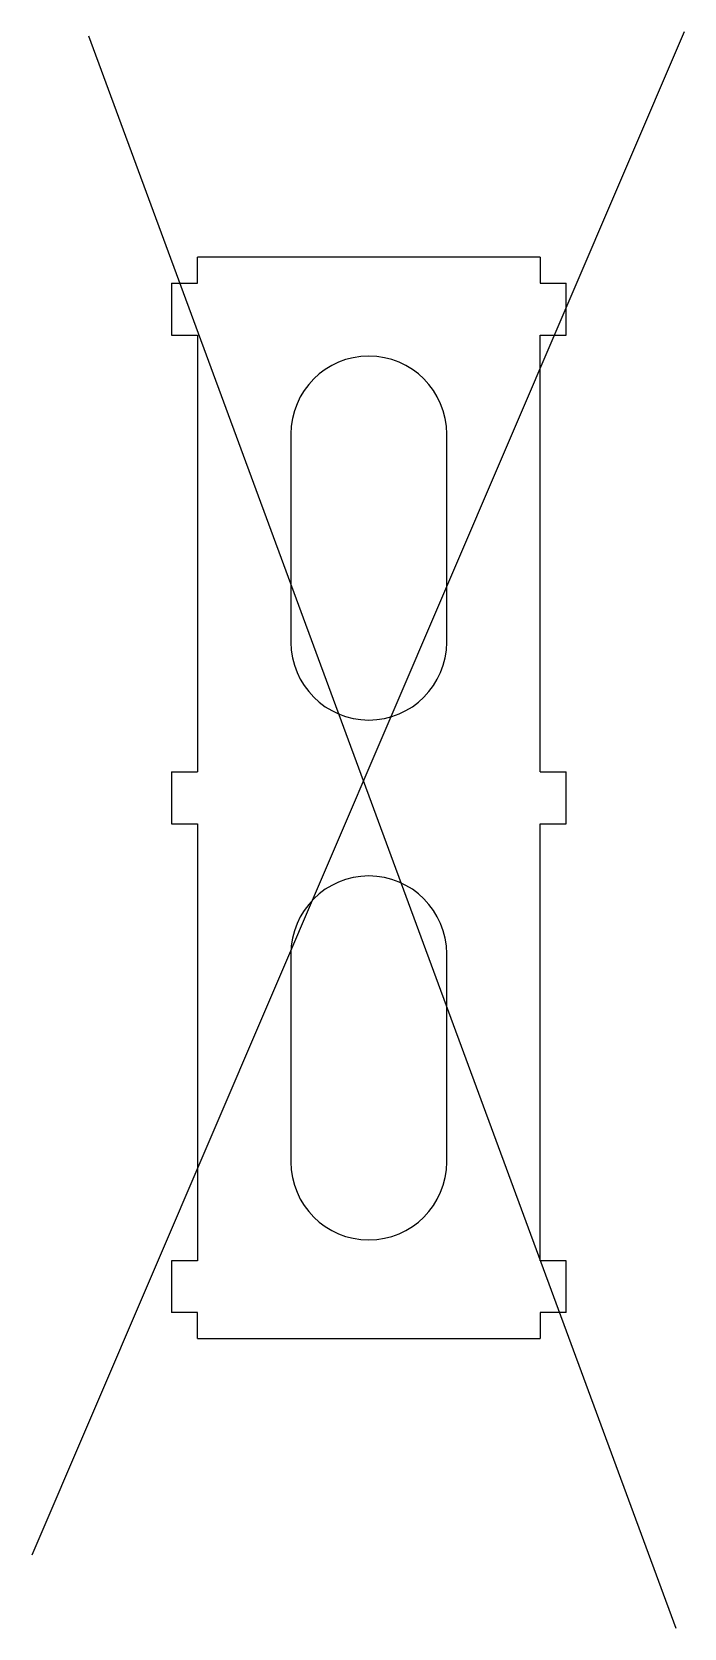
# Model space of a CAD drawing. Extents: x 0 to 756, y 0 to 386.
# Drawn here: x 501.4 to 626.9, y 79.3 to 386.3 of the extents above; entities that cross this region are included whole.
import ezdxf

# ---------------------------------------------------------------- set-up
doc = ezdxf.new("R2010")
doc.units = 0
doc.linetypes.add('SLD-CONTINUA', pattern=[0])
doc.layers.get('0').update_dxf_attribs({"linetype": 'CONTINUOUS'})

msp = doc.modelspace()

# ---------------------------------------------------------------- linework, layer by layer
for p, q in [((626.923, 386.342), (501.378, 93.34)), ((512.295, 385.563), (625.363, 79.314)), ((528.232, 243.985), (533.232, 243.985)), ((599.232, 243.985), (604.232, 243.985)), ((528.232, 233.985), (533.232, 233.985)), ((599.232, 233.985), (604.232, 233.985))]:
    msp.add_line(p, q)
at = {"color": 7, "linetype": 'SLD-CONTINUA'}
for p, q in [((533.232, 337.985), (533.232, 342.985)), ((599.232, 342.985), (533.232, 342.985)), ((599.232, 342.985), (599.232, 337.985)), ((528.232, 337.985), (533.232, 337.985)), ((528.232, 337.985), (528.232, 327.985)), ((599.232, 337.985), (604.232, 337.985)), ((604.232, 327.985), (604.232, 337.985)), ((528.232, 327.985), (533.232, 327.985)), ((533.232, 327.985), (533.232, 243.985)), ((599.232, 327.985), (604.232, 327.985)), ((599.232, 243.985), (599.232, 327.985)), ((551.232, 308.985), (551.232, 268.985)), ((581.232, 268.985), (581.232, 308.985)), ((528.232, 243.985), (528.232, 233.985)), ((604.232, 233.985), (604.232, 243.985)), ((533.232, 233.985), (533.232, 149.985)), ((599.232, 149.985), (599.232, 233.985)), ((551.232, 208.985), (551.232, 168.985)), ((581.232, 168.985), (581.232, 208.985)), ((533.232, 149.985), (528.232, 149.985)), ((528.232, 149.985), (528.232, 139.985)), ((604.232, 149.985), (599.232, 149.985)), ((604.232, 139.985), (604.232, 149.985)), ((533.232, 139.985), (528.232, 139.985)), ((533.232, 134.985), (533.232, 139.985)), ((599.232, 139.985), (599.232, 134.985)), ((604.232, 139.985), (599.232, 139.985)), ((533.232, 134.985), (599.232, 134.985))]:
    msp.add_line(p, q, dxfattribs=at)
for centre, start, end in [((566.232, 308.985), 0, 180), ((566.232, 268.985), 180, 0), ((566.232, 208.985), 0, 180), ((566.232, 168.985), 180, 0)]:
    msp.add_arc(centre, 15, start, end, dxfattribs=at)

doc.saveas('drawing.dxf')
